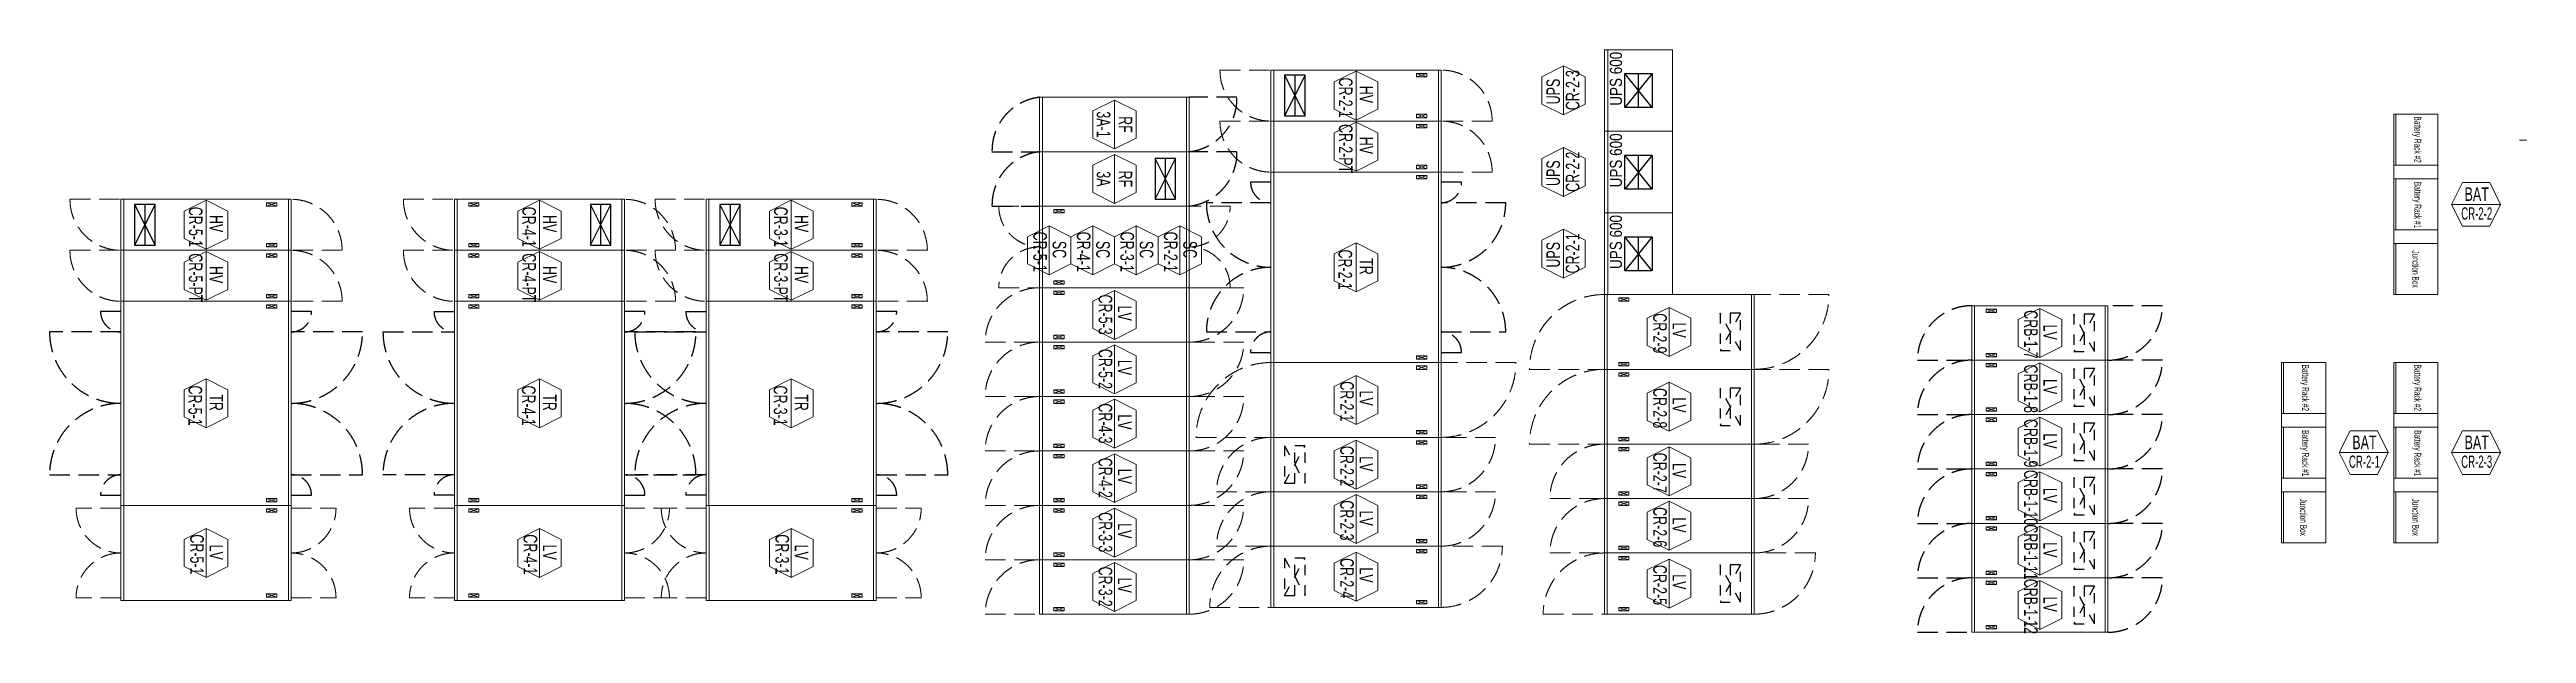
# Model space of a CAD drawing. Header units: millimetres. Extents: x 0 to 504600, y -356400 to 891000.
# Drawn here: x 284300 to 320700, y 742666 to 751252 of the extents above; entities that cross this region are included whole.
import ezdxf
from ezdxf.enums import TextEntityAlignment as Align

# ---------------------------------------------------------------- set-up
doc = ezdxf.new("R2010")
doc.units = ezdxf.units.MM
doc.header["$LTSCALE"] = 150
doc.linetypes.add('D1', pattern=[3, 1, -1, 1])
doc.linetypes.add('LH2', pattern=[2.85, 2, -0.85])
doc.layers.add('-----31 Base Plan Equipment', color=5, linetype='Continuous', lineweight=0)
doc.layers.add('NOPLOT', color=191, linetype='Continuous', plot=False)
doc.styles.add('ELEC', font='')
doc.styles.get('ELEC').set_extended_font_data('Dotum')

msp = doc.modelspace()

# ---------------------------------------------------------------- texts
at = {"layer": '-----31 Base Plan Equipment', "style": 'ELEC'}
for s, height, rotation, width, p in [('CR-2-3', 200, 90, 0.7, (306682, 750655)), ('CR-2-1', 200, 270, 0.7, (303348, 750545)), ('HV', 200, 270, 0.7, (303651, 750592)), ('UPS', 200, 90, 0.7, (306397, 750634)), ('3A-1', 200, 270, 0.7, (299790, 750150)), ('RF', 200, 270, 0.7, (300110, 750150)), ('CR-2-PT', 200, 270, 0.7, (303348, 749795)), ('HV', 200, 270, 0.7, (303651, 749842)), ('Battery Rack #2', 100, 270, 0.6, (319103, 749928, 0)), ('UPS', 200, 90, 0.7, (306397, 749434)), ('CR-2-2', 200, 90, 0.7, (306682, 749455)), ('3A', 200, 270, 0.7, (299790, 749350)), ('RF', 200, 270, 0.7, (300110, 749350)), ('Battery Rack #1', 100, 270, 0.6, (319103, 748966, 0)), ('CR-5-1', 200, 270, 0.7, (286448, 748645)), ('HV', 200, 270, 0.7, (286751, 748692)), ('CR-4-1', 200, 270, 0.7, (291348, 748645)), ('HV', 200, 270, 0.7, (291651, 748692)), ('CR-3-1', 200, 270, 0.7, (295048, 748645)), ('HV', 200, 270, 0.7, (295351, 748692)), ('CR-5-1', 200, 270, 0.7, (298857, 748279)), ('SC', 200, 270, 0.7, (299141, 748311)), ('CR-4-1', 200, 270, 0.7, (299497, 748279)), ('SC', 200, 270, 0.7, (299781, 748311)), ('CR-3-1', 200, 270, 0.7, (300137, 748279)), ('SC', 200, 270, 0.7, (300421, 748311)), ('CR-2-1', 200, 270, 0.7, (300777, 748279)), ('SC', 200, 270, 0.7, (301061, 748311)), ('UPS', 200, 90, 0.7, (306397, 748234)), ('CR-2-1', 200, 90, 0.7, (306682, 748255)), ('CR-5-PT', 200, 270, 0.7, (286448, 747895)), ('HV', 200, 270, 0.7, (286751, 747942)), ('CR-4-PT', 200, 270, 0.7, (291348, 747895)), ('HV', 200, 270, 0.7, (291651, 747942)), ('CR-3-PT', 200, 270, 0.7, (295048, 747895)), ('HV', 200, 270, 0.7, (295351, 747942)), ('CR-2-1', 200, 270, 0.7, (303342, 748017)), ('TR', 200, 270, 0.7, (303651, 748062)), ('Junction Box', 100, 270, 0.6, (319072, 748025, 0)), ('CR-5-3', 200, 270, 0.7, (299817, 747355)), ('LV', 200, 270, 0.7, (300101, 747376)), ('CR-2-9', 200, 270, 0.7, (307967, 747079)), ('CRB-1-7', 200, 270, 0.7, (313417, 747064)), ('LV', 200, 270, 0.7, (308251, 747126)), ('LV', 200, 270, 0.7, (313701, 747096)), ('CR-5-2', 200, 270, 0.7, (299817, 746555)), ('LV', 200, 270, 0.7, (300101, 746576)), ('CRB-1-8', 200, 270, 0.7, (313417, 746264)), ('CR-5-1', 200, 270, 0.7, (286442, 746017)), ('CR-4-1', 200, 270, 0.7, (291342, 746017)), ('CR-3-1', 200, 270, 0.7, (295042, 746017)), ('CR-2-1', 200, 270, 0.7, (303367, 746079)), ('LV', 200, 270, 0.7, (303651, 746126)), ('CR-2-8', 200, 270, 0.7, (307967, 745979)), ('LV', 200, 270, 0.7, (313701, 746296)), ('Battery Rack #2', 100, 270, 0.6, (317453, 746278, 0)), ('Battery Rack #2', 100, 270, 0.6, (319103, 746278, 0)), ('TR', 200, 270, 0.7, (286751, 746062)), ('TR', 200, 270, 0.7, (291651, 746062)), ('TR', 200, 270, 0.7, (295351, 746062)), ('CR-4-3', 200, 270, 0.7, (299817, 745755)), ('LV', 200, 270, 0.7, (300101, 745776)), ('LV', 200, 270, 0.7, (308251, 746026)), ('CRB-1-9', 200, 270, 0.7, (313417, 745464)), ('LV', 200, 270, 0.7, (313701, 745496)), ('Battery Rack #1', 100, 270, 0.6, (317453, 745316, 0)), ('Battery Rack #1', 100, 270, 0.6, (319103, 745316, 0)), ('CR-4-2', 200, 270, 0.7, (299817, 744955)), ('CR-2-2', 200, 270, 0.7, (303367, 745129)), ('LV', 200, 270, 0.7, (303651, 745161)), ('CR-2-7', 200, 270, 0.7, (307967, 745029)), ('LV', 200, 270, 0.7, (308251, 745061)), ('LV', 200, 270, 0.7, (300101, 744976)), ('CRB-1-10', 200, 270, 0.7, (313417, 744664)), ('LV', 200, 270, 0.7, (313701, 744696)), ('CR-3-3', 200, 270, 0.7, (299817, 744155)), ('CR-2-3', 200, 270, 0.7, (303367, 744329)), ('LV', 200, 270, 0.7, (303651, 744361)), ('CR-2-6', 200, 270, 0.7, (307967, 744229)), ('Junction Box', 100, 270, 0.6, (317422, 744375, 0)), ('Junction Box', 100, 270, 0.6, (319072, 744375, 0)), ('CR-5-1', 200, 270, 0.7, (286467, 743829)), ('CR-4-1', 200, 270, 0.7, (291367, 743829)), ('CR-3-1', 200, 270, 0.7, (295067, 743829)), ('LV', 200, 270, 0.7, (300101, 744176)), ('LV', 200, 270, 0.7, (308251, 744261)), ('CRB-1-11', 200, 270, 0.7, (313417, 743864)), ('LV', 200, 270, 0.7, (286751, 743861)), ('LV', 200, 270, 0.7, (291651, 743861)), ('LV', 200, 270, 0.7, (295351, 743861)), ('CR-2-4', 200, 270, 0.7, (303367, 743479)), ('CR-2-5', 200, 270, 0.7, (307967, 743379)), ('LV', 200, 270, 0.7, (313701, 743896)), ('CR-3-2', 200, 270, 0.7, (299817, 743355)), ('LV', 200, 270, 0.7, (300101, 743376)), ('LV', 200, 270, 0.7, (303651, 743526)), ('LV', 200, 270, 0.7, (308251, 743426)), ('CRB-1-12', 200, 270, 0.7, (313417, 743064)), ('LV', 200, 270, 0.7, (313701, 743096))]:
    msp.add_text(s, height=height, rotation=rotation, dxfattribs=dict(at, width=width)).set_placement(p, align=Align.MIDDLE_CENTER)
for s, height, width, p in [('BAT', 200, 0.7, (319969, 749126, 0)), ('CR-2-2', 180, 0.6, (319969, 748842, 0)), ('BAT', 200, 0.7, (318319, 745476, 0)), ('BAT', 200, 0.7, (319969, 745476, 0)), ('CR-2-1', 180, 0.6, (318319, 745192, 0)), ('CR-2-3', 180, 0.6, (319969, 745192, 0))]:
    msp.add_text(s, height=height, dxfattribs=dict(at, width=width)).set_placement(p, align=Align.MIDDLE_CENTER)

# ---------------------------------------------------------------- blocks, each defined once
blk = doc.blocks.new('A$C2e8f9a8b')
at = {"color": 0}
blk.add_line((30, 750), (30, 0), dxfattribs=at)
blk.add_lwpolyline([(650, 0), (0, 0), (0, 750), (650, 750)], close=True, dxfattribs=at)
blk = doc.blocks.new('UPS 600kV')
blk.add_line((800, 850), (-402, 850))
blk.add_lwpolyline([(798, -100), (-402, -100), (-402, 900), (798, 900)], close=True)
at = {"layer": 'NOPLOT'}
for p, q in [((-52, 199), (448, 601)), ((448, 199), (-52, 601)), ((-52, 400), (448, 400))]:
    blk.add_line(p, q, dxfattribs=at)
blk.add_lwpolyline([(448, 601), (448, 199), (-52, 199), (-52, 601)], close=True, dxfattribs=at)
at = {"layer": 'NOPLOT', "style": 'ELEC', "width": 0.85}
blk.add_text('UPS 600', height=178.2, dxfattribs=at).set_placement((-26, 731), align=Align.MIDDLE_LEFT)
blk = doc.blocks.new('900X2500')
for p, q in [((-2460, 900), (-2460, 0)), ((-210, 850), (-360, 800)), ((-360, 850), (-210, 800)), ((-40, 900), (-40, 0)), ((-210, 50), (-360, 100)), ((-360, 50), (-210, 100))]:
    blk.add_line(p, q)
at = {"color": 8, "linetype": 'LH2'}
for p, q in [((900, 900), (-42, 900)), ((-3400, 0), (-2458, 0))]:
    blk.add_line(p, q, dxfattribs=at)
at = {"elevation": 0}
for points in [[(-2500, 900), (-2500, 0), (0, 0), (0, 900)], [(-360, 850), (-210, 850), (-210, 800), (-360, 800)], [(-360, 50), (-210, 50), (-210, 100), (-360, 100)]]:
    blk.add_lwpolyline(points, close=True, dxfattribs=at)
at = {"color": 8, "linetype": 'LH2'}
for centre, start, end in [((-2500, 0), 90, 180), ((0, 900), 270, 0)]:
    blk.add_arc(centre, 900, start, end, dxfattribs=at)
blk = doc.blocks.new('800X2500')
for p, q in [((-2460, 800), (-2460, 0)), ((-210, 750), (-360, 700)), ((-360, 750), (-210, 700)), ((-40, 800), (-40, 0)), ((-210, 50), (-360, 100)), ((-360, 50), (-210, 100))]:
    blk.add_line(p, q)
at = {"color": 8, "linetype": 'LH2'}
for p, q in [((800, 800), (-42, 800)), ((-3300, 0), (-2458, 0))]:
    blk.add_line(p, q, dxfattribs=at)
for points in [[(-2500, 800), (-2500, 0), (0, 0), (0, 800)], [(-360, 750), (-210, 750), (-210, 700), (-360, 700)], [(-360, 50), (-210, 50), (-210, 100), (-360, 100)]]:
    blk.add_lwpolyline(points, close=True)
for centre, start, end in [((-2500, 0), 90, 180), ((0, 800), 270, 0)]:
    blk.add_arc(centre, 800, start, end, dxfattribs=at)
blk = doc.blocks.new('1100X2500')
for p, q in [((-2460, 1100), (-2460, 0)), ((-40, 1100), (-40, 0)), ((-210, 1050), (-360, 1000)), ((-360, 1050), (-210, 1000)), ((-210, 50), (-360, 100)), ((-360, 50), (-210, 100))]:
    blk.add_line(p, q)
at = {"color": 8, "linetype": 'LH2'}
for p, q in [((1100, 1100), (-42, 1100)), ((-3600, 0), (-2458, 0))]:
    blk.add_line(p, q, dxfattribs=at)
at = {"elevation": 0}
for points in [[(-2500, 1100), (-2500, 0), (0, 0), (0, 1100)], [(-360, 1050), (-210, 1050), (-210, 1000), (-360, 1000)], [(-360, 50), (-210, 50), (-210, 100), (-360, 100)]]:
    blk.add_lwpolyline(points, close=True, dxfattribs=at)
at = {"color": 8, "linetype": 'LH2'}
for centre, start, end in [((-2500, 0), 90, 180), ((0, 1100), 270, 0)]:
    blk.add_arc(centre, 1100, start, end, dxfattribs=at)
blk = doc.blocks.new('750X2500')
at = {"color": 8, "linetype": 'LH2'}
for p, q in [((-3250, 750), (-2458, 750)), ((750, 0), (-42, 0))]:
    blk.add_line(p, q, dxfattribs=at)
for p, q in [((-2460, 750), (-2460, 0)), ((-40, 750), (-40, 0)), ((-210, 700), (-360, 650)), ((-360, 700), (-210, 650)), ((-210, 50), (-360, 100)), ((-360, 50), (-210, 100))]:
    blk.add_line(p, q)
for points in [[(-2500, 750), (-2500, 0), (0, 0), (0, 750)], [(-360, 700), (-210, 700), (-210, 650), (-360, 650)], [(-360, 50), (-210, 50), (-210, 100), (-360, 100)]]:
    blk.add_lwpolyline(points, close=True)
for centre, start, end in [((-2500, 750), 180, 270), ((0, 0), 0, 90)]:
    blk.add_arc(centre, 750, start, end, dxfattribs=at)
blk = doc.blocks.new('1400X2500')
at = {"color": 8, "linetype": 'LH2'}
for p, q in [((-2500, 1360, 0), (-3160, 1360, 0)), ((0, 1360, 0), (660, 1360, 0)), ((-2500, 40, 0), (-3160, 40, 0)), ((0, 40, 0), (660, 40, 0))]:
    blk.add_line(p, q, dxfattribs=at)
for p, q in [((-2458, 0, 0), (-2458, 1400, 0)), ((-360, 1350, 0), (-210, 1300, 0)), ((-360, 1300, 0), (-210, 1350, 0)), ((-40, 0), (-40, 1400)), ((-360, 100, 0), (-210, 50, 0)), ((-360, 50, 0), (-210, 100, 0))]:
    blk.add_line(p, q)
for points in [[(0, 0), (0, 1400), (-2500, 1400), (-2500, 0)], [(-210, 1350), (-210, 1300), (-360, 1300), (-360, 1350)], [(-210, 100), (-210, 50), (-360, 50), (-360, 100)]]:
    blk.add_lwpolyline(points, close=True)
for centre, start, end in [((-2500, 1360, 0), 180, 270), ((0, 1360, 0), 270, 0), ((-2500, 40, 0), 90, 180), ((0, 40, 0), 0, 90)]:
    blk.add_arc(centre, 660, start, end, dxfattribs=at)
blk = doc.blocks.new('800x2200')
for p, q in [((-2160, 0), (-2160, 800)), ((-1990, 750), (-1840, 700)), ((-1840, 750), (-1990, 700)), ((-40, 0), (-40, 800)), ((-1990, 50), (-1840, 100)), ((-1840, 50), (-1990, 100))]:
    blk.add_line(p, q)
at = {"color": 8, "linetype": 'LH2'}
for p, q in [((800, 800), (-42, 800)), ((-3000, 0), (-2158, 0))]:
    blk.add_line(p, q, dxfattribs=at)
for points in [[(0, 0), (0, 800), (-2200, 800), (-2200, 0)], [(-1840, 750), (-1990, 750), (-1990, 700), (-1840, 700)], [(-1840, 50), (-1990, 50), (-1990, 100), (-1840, 100)]]:
    blk.add_lwpolyline(points, close=True)
for centre, start, end in [((-2200, 0), 90, 180), ((0, 800), 270, 0)]:
    blk.add_arc(centre, 800, start, end, dxfattribs=at)
blk = doc.blocks.new('900x2200')
for p, q in [((-2160, 900), (-2160, 0)), ((-210, 850), (-360, 800)), ((-360, 850), (-210, 800)), ((-40, 900), (-40, 0)), ((-210, 50), (-360, 100)), ((-360, 50), (-210, 100))]:
    blk.add_line(p, q)
at = {"color": 8, "linetype": 'LH2'}
for p, q in [((900, 900), (-42, 900)), ((-3100, 0), (-2158, 0))]:
    blk.add_line(p, q, dxfattribs=at)
for points in [[(-2200, 900), (-2200, 0), (0, 0), (0, 900)], [(-360, 850), (-210, 850), (-210, 800), (-360, 800)], [(-360, 50), (-210, 50), (-210, 100), (-360, 100)]]:
    blk.add_lwpolyline(points, close=True)
for centre, start, end in [((-2200, 0), 90, 180), ((0, 900), 270, 0)]:
    blk.add_arc(centre, 900, start, end, dxfattribs=at)
blk = doc.blocks.new('1100x2200')
for p, q in [((-2160, 0), (-2160, 1100)), ((-40, 0), (-40, 1100)), ((-1990, 1050), (-1840, 1000)), ((-1840, 1050), (-1990, 1000)), ((-1990, 50), (-1840, 100)), ((-1840, 50), (-1990, 100))]:
    blk.add_line(p, q)
at = {"color": 8, "linetype": 'LH2'}
for p, q in [((1100, 1100), (-42, 1100)), ((-3300, 0), (-2158, 0))]:
    blk.add_line(p, q, dxfattribs=at)
at = {"elevation": 0}
for points in [[(0, 0), (0, 1100), (-2200, 1100), (-2200, 0)], [(-1840, 1050), (-1990, 1050), (-1990, 1000), (-1840, 1000)], [(-1840, 50), (-1990, 50), (-1990, 100), (-1840, 100)]]:
    blk.add_lwpolyline(points, close=True, dxfattribs=at)
at = {"color": 8, "linetype": 'LH2'}
for centre, start, end in [((-2200, 0), 90, 180), ((0, 1100), 270, 0)]:
    blk.add_arc(centre, 1100, start, end, dxfattribs=at)
blk = doc.blocks.new('1200X2200')
at = {"color": 8, "linetype": 'LH2'}
for p, q in [((-2800, 1200), (-2158, 1200)), ((600, 1200), (-42, 1200)), ((-2800, 0), (-2158, 0)), ((600, 0), (-42, 0))]:
    blk.add_line(p, q, dxfattribs=at)
for p, q in [((-2160, 0), (-2160, 1200)), ((-1990, 1150), (-1840, 1100)), ((-1840, 1150), (-1990, 1100)), ((-40, 0), (-40, 1200)), ((-1990, 50), (-1840, 100)), ((-1840, 50), (-1990, 100))]:
    blk.add_line(p, q)
for points in [[(0, 0), (0, 1200), (-2200, 1200), (-2200, 0)], [(-1840, 1150), (-1990, 1150), (-1990, 1100), (-1840, 1100)], [(-1840, 50), (-1990, 50), (-1990, 100), (-1840, 100)]]:
    blk.add_lwpolyline(points, close=True)
for centre, start, end in [((-2200, 1200), 180, 270), ((0, 1200), 270, 0), ((-2200, 0), 90, 180), ((0, 0), 0, 90)]:
    blk.add_arc(centre, 600, start, end, dxfattribs=at)

# ---------------------------------------------------------------- linework, layer by layer
at = {"layer": '-----31 Base Plan Equipment'}
for p, q in [((298890, 749750), (298890, 750550)), ((301010, 749750), (301010, 750550)), ((298890, 748950), (298890, 749750)), ((301010, 748950), (301010, 749750)), ((302290, 749450), (302290, 746650)), ((304390, 749400), (304540, 749350)), ((304390, 749350), (304540, 749400)), ((304710, 749450), (304710, 746650)), ((285390, 747550), (285390, 744550)), ((287490, 747500), (287640, 747450)), ((287490, 747450), (287640, 747500)), ((287810, 747550), (287810, 744550)), ((290290, 747550), (290290, 744550)), ((290610, 747450), (290460, 747500)), ((290610, 747500), (290460, 747450)), ((292710, 747550), (292710, 744550)), ((293990, 747550), (293990, 744550)), ((296090, 747500), (296240, 747450)), ((296090, 747450), (296240, 747500)), ((296410, 747550), (296410, 744550)), ((309550, 747650), (308850, 747650)), ((312590, 746685), (312590, 747485)), ((312760, 747435), (312910, 747385)), ((312910, 747435), (312760, 747385)), ((314510, 746685), (314510, 747485)), ((304390, 746750), (304540, 746700)), ((304390, 746700), (304540, 746750)), ((312590, 745885), (312590, 746685)), ((312760, 746735), (312910, 746785)), ((312910, 746735), (312760, 746785)), ((312760, 746635), (312910, 746585)), ((312910, 746635), (312760, 746585)), ((314510, 745885), (314510, 746685)), ((312590, 745085), (312590, 745885)), ((312760, 745935), (312910, 745985)), ((312910, 745935), (312760, 745985)), ((314510, 745085), (314510, 745885)), ((312760, 745835), (312910, 745785)), ((312910, 745835), (312760, 745785)), ((312760, 745135), (312910, 745185)), ((312910, 745135), (312760, 745185)), ((312590, 744285), (312590, 745085)), ((312760, 745035), (312910, 744985)), ((312910, 745035), (312760, 744985)), ((314510, 744285), (314510, 745085)), ((287490, 744650), (287640, 744600)), ((287490, 744600), (287640, 744650)), ((290610, 744600), (290460, 744650)), ((290610, 744650), (290460, 744600)), ((296090, 744650), (296240, 744600)), ((296090, 744600), (296240, 744650)), ((312760, 744335), (312910, 744385)), ((312910, 744335), (312760, 744385)), ((312590, 743485), (312590, 744285)), ((312760, 744235), (312910, 744185)), ((312910, 744235), (312760, 744185)), ((314510, 743485), (314510, 744285)), ((312590, 742685), (312590, 743485)), ((312760, 743535), (312910, 743585)), ((312910, 743535), (312760, 743585)), ((312760, 743435), (312910, 743385)), ((312910, 743435), (312760, 743385)), ((314510, 742685), (314510, 743485)), ((312760, 742735), (312910, 742785)), ((312910, 742735), (312760, 742785))]:
    msp.add_line(p, q, dxfattribs=at)
for points in [[(303500, 750935), (303500, 750215), (303820, 750375), (303820, 750775), (303500, 750935), (303180, 750775), (303180, 750375), (303500, 750215)], [(306548, 750290), (306548, 751010), (306228, 750850), (306228, 750450), (306548, 750290), (306868, 750450), (306868, 750850), (306548, 751010)], [(299950, 750510), (299950, 749790), (299630, 749950), (299630, 750350), (299950, 750510), (300270, 750350), (300270, 749950), (299950, 749790)], [(303500, 750185), (303500, 749465), (303820, 749625), (303820, 750025), (303500, 750185), (303180, 750025), (303180, 749625), (303500, 749465)], [(320700, 749920), (320600, 749920)], [(299950, 749710), (299950, 748990), (299630, 749150), (299630, 749550), (299950, 749710), (300270, 749550), (300270, 749150), (299950, 748990)], [(306548, 749090), (306548, 749810), (306228, 749650), (306228, 749250), (306548, 749090), (306868, 749250), (306868, 749650), (306548, 749810)], [(286600, 749035), (286600, 748315), (286920, 748475), (286920, 748875), (286600, 749035), (286280, 748875), (286280, 748475), (286600, 748315)], [(291500, 749035), (291500, 748315), (291820, 748475), (291820, 748875), (291500, 749035), (291180, 748875), (291180, 748475), (291500, 748315)], [(295200, 749035), (295200, 748315), (295520, 748475), (295520, 748875), (295200, 749035), (294880, 748875), (294880, 748475), (295200, 748315)], [(303500, 748410), (303500, 747690), (303820, 747850), (303820, 748250), (303500, 748410), (303180, 748250), (303180, 747850), (303500, 747690)], [(306548, 747890), (306548, 748610), (306228, 748450), (306228, 748050), (306548, 747890), (306868, 748050), (306868, 748450), (306548, 748610)], [(286600, 748285), (286600, 747565), (286920, 747725), (286920, 748125), (286600, 748285), (286280, 748125), (286280, 747725), (286600, 747565)], [(291500, 748285), (291500, 747565), (291820, 747725), (291820, 748125), (291500, 748285), (291180, 748125), (291180, 747725), (291500, 747565)], [(295200, 748285), (295200, 747565), (295520, 747725), (295520, 748125), (295200, 748285), (294880, 748125), (294880, 747725), (295200, 747565)], [(299950, 747710), (299950, 746990), (299630, 747150), (299630, 747550), (299950, 747710), (300270, 747550), (300270, 747150), (299950, 746990)], [(308100, 747460), (308100, 746740), (308420, 746900), (308420, 747300), (308100, 747460), (307780, 747300), (307780, 746900), (308100, 746740)], [(313550, 747445), (313550, 746725), (313870, 746885), (313870, 747285), (313550, 747445), (313230, 747285), (313230, 746885), (313550, 746725)], [(299950, 746910), (299950, 746190), (299630, 746350), (299630, 746750), (299950, 746910), (300270, 746750), (300270, 746350), (299950, 746190)], [(313550, 746645), (313550, 745925), (313870, 746085), (313870, 746485), (313550, 746645), (313230, 746485), (313230, 746085), (313550, 745925)], [(286600, 746410), (286600, 745690), (286920, 745850), (286920, 746250), (286600, 746410), (286280, 746250), (286280, 745850), (286600, 745690)], [(291500, 746410), (291500, 745690), (291820, 745850), (291820, 746250), (291500, 746410), (291180, 746250), (291180, 745850), (291500, 745690)], [(295200, 746410), (295200, 745690), (295520, 745850), (295520, 746250), (295200, 746410), (294880, 746250), (294880, 745850), (295200, 745690)], [(303500, 746460), (303500, 745740), (303820, 745900), (303820, 746300), (303500, 746460), (303180, 746300), (303180, 745900), (303500, 745740)], [(308100, 746360), (308100, 745640), (308420, 745800), (308420, 746200), (308100, 746360), (307780, 746200), (307780, 745800), (308100, 745640)], [(299950, 746110), (299950, 745390), (299630, 745550), (299630, 745950), (299950, 746110), (300270, 745950), (300270, 745550), (299950, 745390)], [(313550, 745845), (313550, 745125), (313870, 745285), (313870, 745685), (313550, 745845), (313230, 745685), (313230, 745285), (313550, 745125)], [(303500, 745510), (303500, 744790), (303820, 744950), (303820, 745350), (303500, 745510), (303180, 745350), (303180, 744950), (303500, 744790)], [(299950, 745310), (299950, 744590), (299630, 744750), (299630, 745150), (299950, 745310), (300270, 745150), (300270, 744750), (299950, 744590)], [(308100, 745410), (308100, 744690), (308420, 744850), (308420, 745250), (308100, 745410), (307780, 745250), (307780, 744850), (308100, 744690)], [(313550, 745045), (313550, 744325), (313870, 744485), (313870, 744885), (313550, 745045), (313230, 744885), (313230, 744485), (313550, 744325)], [(299950, 744510), (299950, 743790), (299630, 743950), (299630, 744350), (299950, 744510), (300270, 744350), (300270, 743950), (299950, 743790)], [(303500, 744710), (303500, 743990), (303820, 744150), (303820, 744550), (303500, 744710), (303180, 744550), (303180, 744150), (303500, 743990)], [(308100, 744610), (308100, 743890), (308420, 744050), (308420, 744450), (308100, 744610), (307780, 744450), (307780, 744050), (308100, 743890)], [(286600, 744210), (286600, 743490), (286920, 743650), (286920, 744050), (286600, 744210), (286280, 744050), (286280, 743650), (286600, 743490)], [(291500, 744210), (291500, 743490), (291820, 743650), (291820, 744050), (291500, 744210), (291180, 744050), (291180, 743650), (291500, 743490)], [(295200, 744210), (295200, 743490), (295520, 743650), (295520, 744050), (295200, 744210), (294880, 744050), (294880, 743650), (295200, 743490)], [(313550, 744245), (313550, 743525), (313870, 743685), (313870, 744085), (313550, 744245), (313230, 744085), (313230, 743685), (313550, 743525)], [(299950, 743710), (299950, 742990), (299630, 743150), (299630, 743550), (299950, 743710), (300270, 743550), (300270, 743150), (299950, 742990)], [(303500, 743860), (303500, 743140), (303820, 743300), (303820, 743700), (303500, 743860), (303180, 743700), (303180, 743300), (303500, 743140)], [(308100, 743760), (308100, 743040), (308420, 743200), (308420, 743600), (308100, 743760), (307780, 743600), (307780, 743200), (308100, 743040)], [(313550, 743445), (313550, 742725), (313870, 742885), (313870, 743285), (313550, 743445), (313230, 743285), (313230, 742885), (313550, 742725)]]:
    msp.add_lwpolyline(points, dxfattribs=at)
for points in [[(298850, 749750), (298850, 750550), (301050, 750550), (301050, 749750)], [(298850, 748950), (298850, 749750), (301050, 749750), (301050, 748950)], [(304750, 749450), (304750, 746650), (302250, 746650), (302250, 749450)], [(304540, 749400), (304540, 749350), (304390, 749350), (304390, 749400)], [(287850, 747550), (287850, 744550), (285350, 744550), (285350, 747550)], [(287640, 747500), (287640, 747450), (287490, 747450), (287490, 747500)], [(292750, 747550), (292750, 744550), (290250, 744550), (290250, 747550)], [(290460, 747450), (290460, 747500), (290610, 747500), (290610, 747450)], [(296450, 747550), (296450, 744550), (293950, 744550), (293950, 747550)], [(296240, 747500), (296240, 747450), (296090, 747450), (296090, 747500)], [(314550, 746685), (314550, 747485), (312550, 747485), (312550, 746685)], [(312910, 747435), (312760, 747435), (312760, 747385), (312910, 747385)], [(304540, 746750), (304540, 746700), (304390, 746700), (304390, 746750)], [(314550, 745885), (314550, 746685), (312550, 746685), (312550, 745885)], [(312910, 746735), (312760, 746735), (312760, 746785), (312910, 746785)], [(312910, 746635), (312760, 746635), (312760, 746585), (312910, 746585)], [(314550, 745085), (314550, 745885), (312550, 745885), (312550, 745085)], [(312910, 745935), (312760, 745935), (312760, 745985), (312910, 745985)], [(312910, 745835), (312760, 745835), (312760, 745785), (312910, 745785)], [(312910, 745135), (312760, 745135), (312760, 745185), (312910, 745185)], [(314550, 744285), (314550, 745085), (312550, 745085), (312550, 744285)], [(312910, 745035), (312760, 745035), (312760, 744985), (312910, 744985)], [(287640, 744650), (287640, 744600), (287490, 744600), (287490, 744650)], [(290460, 744600), (290460, 744650), (290610, 744650), (290610, 744600)], [(296240, 744650), (296240, 744600), (296090, 744600), (296090, 744650)], [(312910, 744335), (312760, 744335), (312760, 744385), (312910, 744385)], [(314550, 743485), (314550, 744285), (312550, 744285), (312550, 743485)], [(312910, 744235), (312760, 744235), (312760, 744185), (312910, 744185)], [(314550, 742685), (314550, 743485), (312550, 743485), (312550, 742685)], [(312910, 743535), (312760, 743535), (312760, 743585), (312910, 743585)], [(312910, 743435), (312760, 743435), (312760, 743385), (312910, 743385)], [(312910, 742735), (312760, 742735), (312760, 742785), (312910, 742785)]]:
    msp.add_lwpolyline(points, close=True, dxfattribs=at)
at = {"layer": '-----31 Base Plan Equipment', "elevation": 0}
for points in [[(319400, 747650), (318750, 747650), (318750, 750300), (319400, 750300)], [(317750, 744000), (317100, 744000), (317100, 746650), (317750, 746650)], [(319400, 744000), (318750, 744000), (318750, 746650), (319400, 746650)]]:
    msp.add_lwpolyline(points, close=True, dxfattribs=at)
for points in [[(320320, 748975), (319600, 748975), (319760, 749295), (320160, 749295), (320320, 748975), (320160, 748655), (319760, 748655), (319600, 748975)], [(298990, 748660), (298990, 747940), (299310, 748100), (299310, 748500), (298990, 748660), (298670, 748500), (298670, 748100), (298990, 747940)], [(299630, 748660), (299630, 747940), (299950, 748100), (299950, 748500), (299630, 748660), (299310, 748500), (299310, 748100), (299630, 747940)], [(300270, 748660), (300270, 747940), (300590, 748100), (300590, 748500), (300270, 748660), (299950, 748500), (299950, 748100), (300270, 747940)], [(300910, 748660), (300910, 747940), (301230, 748100), (301230, 748500), (300910, 748660), (300590, 748500), (300590, 748100), (300910, 747940)], [(318670, 745325), (317950, 745325), (318110, 745645), (318510, 745645), (318670, 745325), (318510, 745005), (318110, 745005), (317950, 745325)], [(320320, 745325), (319600, 745325), (319760, 745645), (320160, 745645), (320320, 745325), (320160, 745005), (319760, 745005), (319600, 745325)]]:
    msp.add_lwpolyline(points, dxfattribs=at)
at = {"color": 8, "linetype": 'LH2', "elevation": 0}
for points in [[(298850, 750550, 0.385743), (298150, 749750), (298850, 749750)], [(298850, 749750, 0.385743), (298150, 748950), (298850, 748950)], [(302250, 749300), (301950, 749300, 0.414214), (302250, 749000), (301300, 749000, 0.414214), (302250, 748050, 0.414214), (301300, 747100), (302250, 747100, 0.414214), (301950, 746800), (302250, 746800)], [(304750, 746800), (305050, 746800, 0.414214), (304750, 747100), (305700, 747100, 0.414214), (304750, 748050, 0.414214), (305700, 749000), (304750, 749000, 0.414214), (305050, 749300), (304750, 749300)], [(285350, 747400), (285050, 747400, 0.414214), (285350, 747100), (284300, 747100, 0.414214), (285350, 746050, 0.414214), (284300, 745000), (285350, 745000, 0.414214), (285050, 744700), (285350, 744700)], [(287850, 744700), (288150, 744700, 0.414214), (287850, 745000), (288900, 745000, 0.414214), (287850, 746050, 0.414214), (288900, 747100), (287850, 747100, 0.414214), (288150, 747400), (287850, 747400)], [(290250, 744700), (289950, 744700, -0.414214), (290250, 745000), (289200, 745000, -0.414214), (290250, 746050, -0.414214), (289200, 747100), (290250, 747100, -0.414214), (289950, 747400), (290250, 747400)], [(292750, 744700), (293050, 744700, 0.414214), (292750, 745000), (293800, 745000, 0.414214), (292750, 746050, 0.414214), (293800, 747100), (292750, 747100, 0.414214), (293050, 747400), (292750, 747400)], [(293950, 744700), (293650, 744700, -0.414214), (293950, 745000), (292900, 745000, -0.414214), (293950, 746050, -0.414214), (292900, 747100), (293950, 747100, -0.414214), (293650, 747400), (293950, 747400)], [(296450, 744700), (296750, 744700, 0.414214), (296450, 745000), (297500, 745000, 0.414214), (296450, 746050, 0.414214), (297500, 747100), (296450, 747100, 0.414214), (296750, 747400), (296450, 747400)]]:
    msp.add_lwpolyline(points, format="xyb", dxfattribs=at)
at = {"color": 8, "linetype": 'LH2'}
for points in [[(301050, 749750, 0.385743), (301750, 750550), (301050, 750550)], [(301050, 748950, 0.385743), (301750, 749750), (301050, 749750)], [(312550, 747485, 0.414214), (311750, 746685), (312592, 746685)], [(314550, 746685, 0.414214), (315350, 747485), (314508, 747485)], [(312550, 746685, 0.414214), (311750, 745885), (312592, 745885)], [(314550, 745885, 0.414214), (315350, 746685), (314508, 746685)], [(312550, 745885, 0.414214), (311750, 745085), (312592, 745085)], [(314550, 745085, 0.414214), (315350, 745885), (314508, 745885)], [(312550, 745085, 0.414214), (311750, 744285), (312592, 744285)], [(314550, 744285, 0.414214), (315350, 745085), (314508, 745085)], [(312550, 744285, 0.414214), (311750, 743485), (312592, 743485)], [(314550, 743485, 0.414214), (315350, 744285), (314508, 744285)], [(312550, 743485, 0.414214), (311750, 742685), (312592, 742685)], [(314550, 742685, 0.414214), (315350, 743485), (314508, 743485)]]:
    msp.add_lwpolyline(points, format="xyb", dxfattribs=at)
at = {"layer": 'NOPLOT'}
for p, q in [((302750, 750875), (302450, 750275)), ((302450, 750875), (302750, 750275)), ((302600, 750875), (302600, 750275)), ((300548, 749050), (300848, 749650)), ((300848, 749050), (300548, 749650)), ((300698, 749050), (300698, 749650)), ((285850, 748975), (285550, 748375)), ((285550, 748975), (285850, 748375)), ((285700, 748975), (285700, 748375)), ((292250, 748375), (292550, 748975)), ((292550, 748375), (292250, 748975)), ((292400, 748375), (292400, 748975)), ((294450, 748975), (294150, 748375)), ((294150, 748975), (294450, 748375)), ((294300, 748975), (294300, 748375))]:
    msp.add_line(p, q, dxfattribs=at)
at = {"layer": 'NOPLOT', "linetype": 'D1'}
for p, q in [((309150, 747375), (308850, 746825)), ((309150, 746825), (308850, 747375)), ((309000, 747375), (309000, 746825)), ((314350, 747360), (314050, 746810)), ((314350, 746810), (314050, 747360)), ((314200, 747360), (314200, 746810)), ((309150, 746275), (308850, 745725)), ((309150, 745725), (308850, 746275)), ((309000, 746275), (309000, 745725)), ((314350, 746560), (314050, 746010)), ((314350, 746010), (314050, 746560)), ((314200, 746560), (314200, 746010)), ((314350, 745760), (314050, 745210)), ((314350, 745210), (314050, 745760)), ((314200, 745760), (314200, 745210)), ((302450, 744875), (302750, 745425)), ((302450, 745425), (302750, 744875)), ((302600, 744875), (302600, 745425)), ((314350, 744960), (314050, 744410)), ((314350, 744410), (314050, 744960)), ((314200, 744960), (314200, 744410)), ((314350, 744160), (314050, 743610)), ((314350, 743610), (314050, 744160)), ((314200, 744160), (314200, 743610)), ((302450, 743225), (302750, 743775)), ((302450, 743775), (302750, 743225)), ((302600, 743225), (302600, 743775)), ((309150, 743675), (308850, 743125)), ((309150, 743125), (308850, 743675)), ((309000, 743675), (309000, 743125)), ((314350, 743360), (314050, 742810)), ((314350, 742810), (314050, 743360)), ((314200, 743360), (314200, 742810))]:
    msp.add_line(p, q, dxfattribs=at)
at = {"layer": 'NOPLOT', "elevation": 0}
for points in [[(302750, 750875), (302450, 750875), (302450, 750275), (302750, 750275)], [(285850, 748975), (285550, 748975), (285550, 748375), (285850, 748375)], [(292250, 748375), (292550, 748375), (292550, 748975), (292250, 748975)], [(294450, 748975), (294150, 748975), (294150, 748375), (294450, 748375)]]:
    msp.add_lwpolyline(points, close=True, dxfattribs=at)
at = {"layer": 'NOPLOT'}
msp.add_lwpolyline([(300548, 749050), (300848, 749050), (300848, 749650), (300548, 749650)], close=True, dxfattribs=at)
at = {"layer": 'NOPLOT', "linetype": 'D1'}
for points in [[(308850, 747375), (308850, 746825), (309150, 746825), (309150, 747375)], [(314050, 747360), (314050, 746810), (314350, 746810), (314350, 747360)], [(308850, 746275), (308850, 745725), (309150, 745725), (309150, 746275)], [(314050, 746560), (314050, 746010), (314350, 746010), (314350, 746560)], [(314050, 745760), (314050, 745210), (314350, 745210), (314350, 745760)], [(302750, 744875), (302750, 745425), (302450, 745425), (302450, 744875)], [(314050, 744960), (314050, 744410), (314350, 744410), (314350, 744960)], [(314050, 744160), (314050, 743610), (314350, 743610), (314350, 744160)], [(302750, 743225), (302750, 743775), (302450, 743775), (302450, 743225)], [(308850, 743675), (308850, 743125), (309150, 743125), (309150, 743675)], [(314050, 743360), (314050, 742810), (314350, 742810), (314350, 743360)]]:
    msp.add_lwpolyline(points, close=True, dxfattribs=at)

# ---------------------------------------------------------------- block references
at = {"layer": '-----31 Base Plan Equipment'}
for name, p in [('750X2500', (304750, 750200)), ('A$C2e8f9a8b', (318750, 749550, 0)), ('750X2500', (304750, 749450)), ('A$C2e8f9a8b', (318750, 748600, 0)), ('750X2500', (287850, 748300)), ('750X2500', (296450, 748300)), ('A$C2e8f9a8b', (318750, 747650, 0)), ('750X2500', (287850, 747550)), ('750X2500', (296450, 747550)), ('800x2200', (301050, 746950)), ('1100x2200', (309350, 746550)), ('800x2200', (301050, 746150)), ('1100X2500', (304750, 745550)), ('A$C2e8f9a8b', (317100, 745900, 0)), ('A$C2e8f9a8b', (318750, 745900, 0)), ('1100x2200', (309350, 745450)), ('800x2200', (301050, 745350)), ('800X2500', (304750, 744750)), ('A$C2e8f9a8b', (317100, 744950, 0)), ('A$C2e8f9a8b', (318750, 744950, 0)), ('800x2200', (301050, 744550)), ('800x2200', (309350, 744650)), ('800X2500', (304750, 743950)), ('A$C2e8f9a8b', (317100, 744000, 0)), ('A$C2e8f9a8b', (318750, 744000, 0)), ('1400X2500', (287850, 743150)), ('1400X2500', (296450, 743150)), ('800x2200', (301050, 743750)), ('800x2200', (309350, 743850)), ('800x2200', (301050, 742950)), ('900X2500', (304750, 743050))]:
    msp.add_blockref(name, p, dxfattribs=at)
for name, p, rotation in [('UPS 600kV', (308050, 750452), 90), ('UPS 600kV', (308050, 749252), 90), ('750X2500', (290250, 749050), 180), ('UPS 600kV', (308050, 748052), 90), ('750X2500', (290250, 748300), 180), ('1400X2500', (290250, 744550), 180), ('900x2200', (307150, 743850), 180)]:
    msp.add_blockref(name, p, dxfattribs=dict(at, rotation=rotation))
at = {"layer": '-----31 Base Plan Equipment', "linetype": 'LH2'}
msp.add_blockref('1200X2200', (301050, 747750), dxfattribs=at)

msp.set_redraw_order([(e.dxf.handle, doc.entitydb.next_handle()) for e in msp.query("TEXT MTEXT ATTDEF DIMENSION ARC_DIMENSION")])  # texts and dimensions are drawn at this point

doc.saveas('drawing.dxf')
